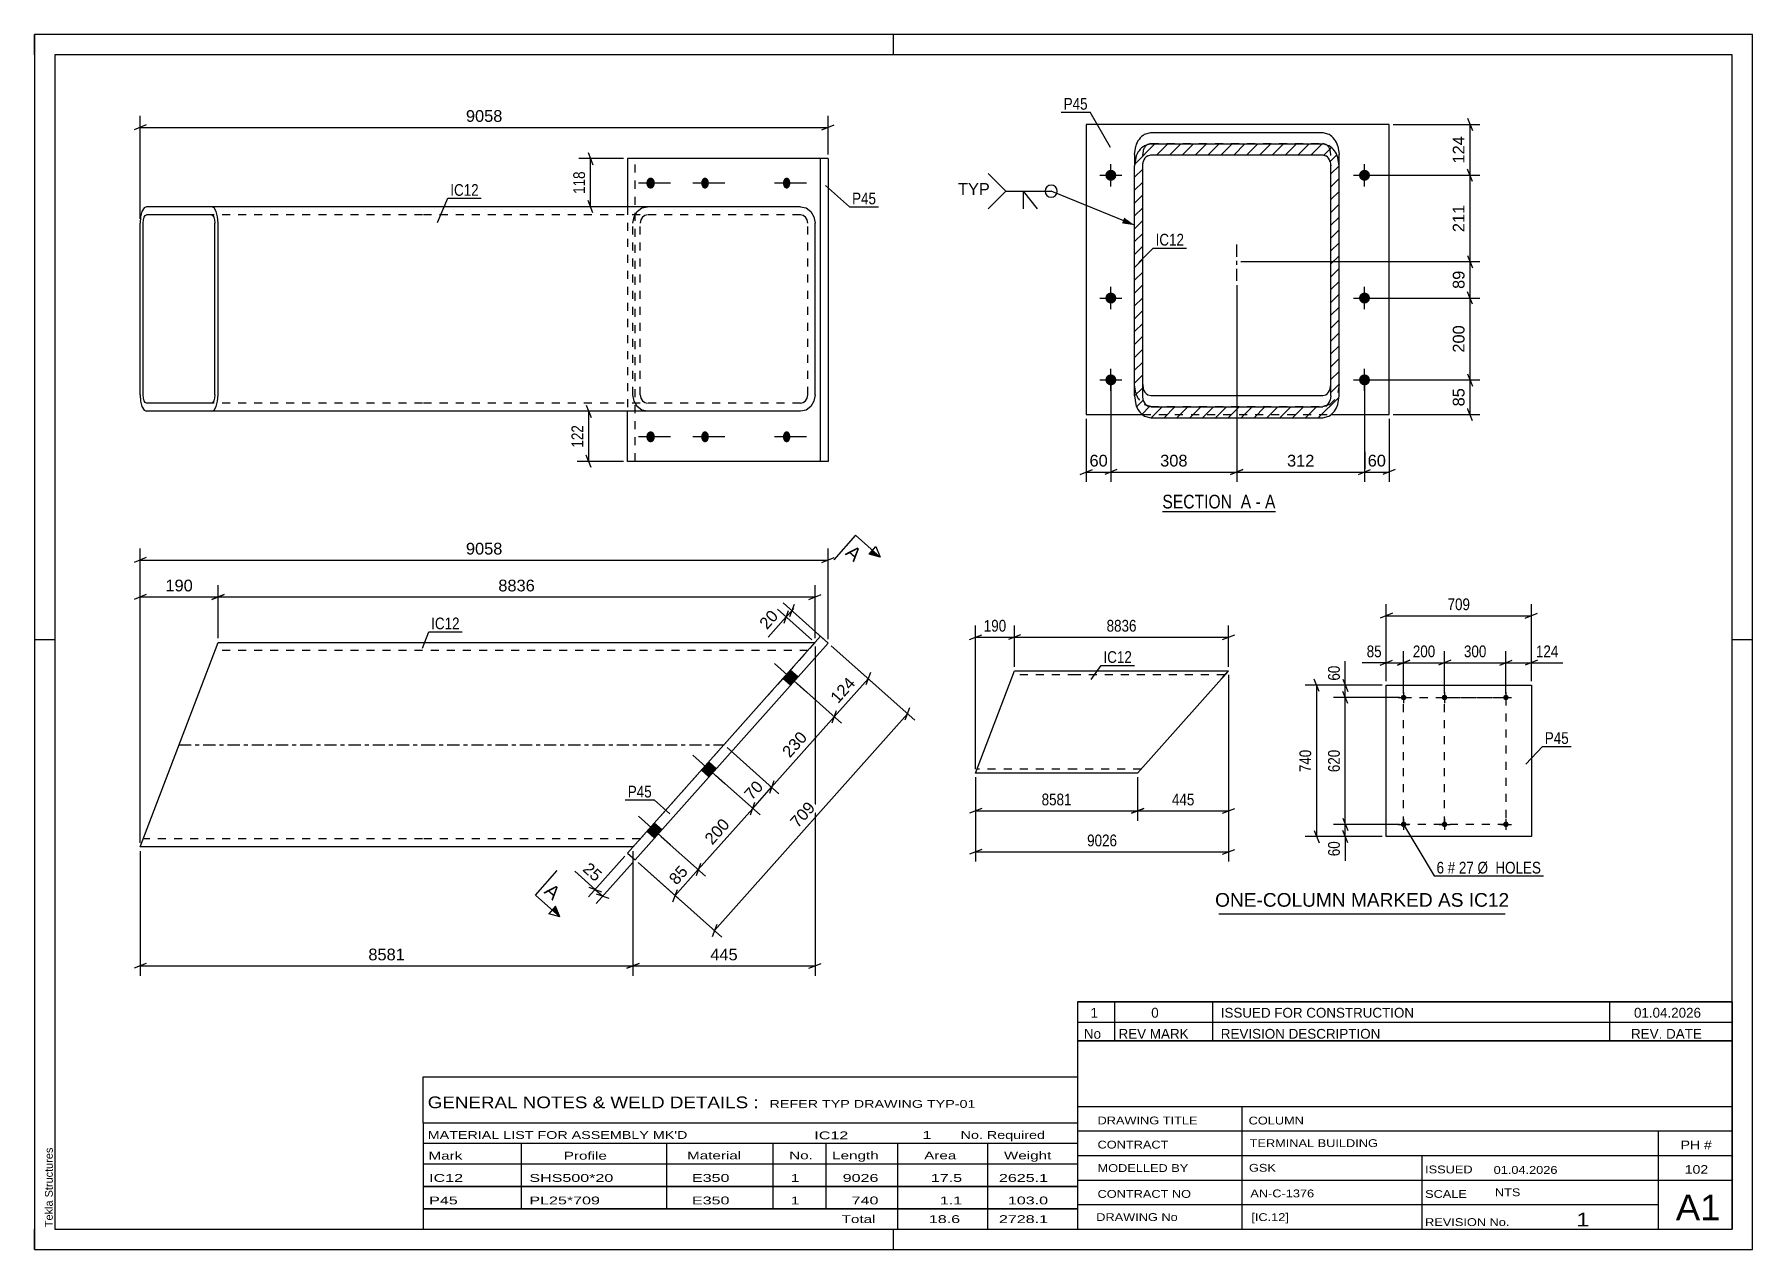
# Model space of a CAD drawing. Header units: millimetres. Extents: x 0 to 420, y 0 to 297.
import ezdxf

# ---------------------------------------------------------------- set-up
doc = ezdxf.new("R2010")
doc.units = ezdxf.units.MM
doc.linetypes.add('DXK_LINE_DOT2', pattern=[3.9198, 1.9599, -1.9599])
doc.linetypes.add('DXK_LINE_DOT3', pattern=[5.9187, 2.979, -0.9799, 0.9799, -0.9799])
doc.styles.add('Arial', font='ARIAL.TTF', dxfattribs={"height": 0.2})
doc.styles.add('Arial Narrow', font='ARIALN.TTF', dxfattribs={"height": 0.2})

# ---------------------------------------------------------------- blocks, each defined once
blk = doc.blocks.new('Unknown-762328305-1128')
at = {"color": 5, "linetype": 'Continuous'}
for p, q in [((420, 297), (0, 297)), ((0, 297), (0, 0)), ((0, 292), (0, 297)), ((210, 292), (210, 297)), ((420, 0), (420, 297)), ((415, 292), (5, 292)), ((5, 292), (5, 5)), ((415, 5), (415, 292)), ((5, 149), (0, 149)), ((420, 149), (415, 149)), ((0, 0), (0, 5)), ((5, 5), (415, 5)), ((210, 0), (210, 5)), ((0, 0), (420, 0))]:
    blk.add_line(p, q, dxfattribs=at)
at = {"color": 174, "linetype": 'Continuous', "style": 'Arial'}
blk.add_text('Tekla Structures', height=1.9102, rotation=90, dxfattribs=at).set_placement((4.5, 5.5))
blk = doc.blocks.new('Unknown-762328305-17 - 3203')
at = {"color": 6, "linetype": 'Continuous'}
blk.add_line((275.72, 180.39), (303.36, 180.39), dxfattribs=at)
at = {"color": 0, "linetype": 'Continuous'}
blk.add_wipeout([(293.82, 181.14), (293.82, 184.64), (275.72, 184.64), (275.72, 181.14)], dxfattribs=at)
at = {"color": 7, "linetype": 'Continuous', "style": 'Arial Narrow'}
blk.add_text('SECTION ', height=3.34, dxfattribs=at).set_placement((275.72, 181.14))
at = {"color": 0, "linetype": 'Continuous'}
blk.add_wipeout([(297.43, 181.14), (297.43, 184.64), (294.87, 184.64), (294.87, 181.14)], dxfattribs=at)
blk.add_wipeout([(299.76, 181.14), (299.76, 184.64), (298.48, 184.64), (298.48, 181.14)], dxfattribs=at)
at = {"color": 7, "linetype": 'Continuous', "style": 'Arial Narrow'}
blk.add_text('A', height=3.34, dxfattribs=at).set_placement((294.87, 181.14))
at = {"color": 0, "linetype": 'Continuous'}
blk.add_wipeout([(303.36, 181.14), (303.36, 184.64), (300.81, 184.64), (300.81, 181.14)], dxfattribs=at)
at = {"color": 7, "linetype": 'Continuous', "style": 'Arial Narrow'}
for s, p in [('-', (298.48, 181.14)), ('A', (300.81, 181.14))]:
    blk.add_text(s, height=3.34, dxfattribs=at).set_placement(p)
blk = doc.blocks.new('Part-762328305-3672 - 3671')
at = {"color": 2, "linetype": 'Continuous'}
for p, q in [((330.44, 100.93), (330.44, 137.93)), ((330.44, 137.93), (365.91, 137.93)), ((365.91, 137.93), (365.91, 100.93)), ((365.91, 100.93), (330.44, 100.93))]:
    blk.add_line(p, q, dxfattribs=at)
blk = doc.blocks.new('Bolt-762328305-3673 - 3671')
at = {"linetype": 'Continuous'}
for points in [[(334.69, 135.61, -1), (334.69, 134.26, -1)], [(344.69, 135.61, -1), (344.69, 134.26, -1)], [(359.69, 135.61, -1), (359.69, 134.26, -1)]]:
    blk.add_hatch(color=1, dxfattribs=at).paths.add_polyline_path(points)
at = {"color": 1, "linetype": 'Continuous'}
for p, q in [((333.34, 134.93), (336.04, 134.93)), ((334.69, 136.28), (334.69, 133.58)), ((343.34, 134.93), (346.04, 134.93)), ((344.69, 136.28), (344.69, 133.58)), ((358.34, 134.93), (361.04, 134.93)), ((359.69, 136.28), (359.69, 133.58))]:
    blk.add_line(p, q, dxfattribs=at)
blk = doc.blocks.new('Bolt-762328305-3674 - 3671')
at = {"linetype": 'Continuous'}
for points in [[(334.69, 104.61, -1), (334.69, 103.26, -1)], [(344.69, 104.61, -1), (344.69, 103.26, -1)], [(359.69, 104.61, -1), (359.69, 103.26, -1)]]:
    blk.add_hatch(color=1, dxfattribs=at).paths.add_polyline_path(points)
at = {"color": 1, "linetype": 'Continuous'}
for p, q in [((334.69, 105.28), (334.69, 102.58)), ((344.69, 105.28), (344.69, 102.58)), ((359.69, 105.28), (359.69, 102.58)), ((333.34, 103.93), (336.04, 103.93)), ((343.34, 103.93), (346.04, 103.93)), ((358.34, 103.93), (361.04, 103.93))]:
    blk.add_line(p, q, dxfattribs=at)
blk = doc.blocks.new('Bolt-762328305-1296 - 1284')
at = {"linetype": 'Continuous'}
for points in [[(184.78, 141.61), (182.98, 139.59), (184.85, 137.93), (186.65, 139.95)], [(164.83, 119.2), (163.04, 117.18), (164.9, 115.52), (166.7, 117.54)], [(151.54, 104.26), (149.74, 102.24), (151.61, 100.58), (153.4, 102.6)]]:
    blk.add_hatch(color=1, dxfattribs=at).paths.add_polyline_path(points)
at = {"color": 1, "linetype": 'Continuous'}
for p, q in [((188.74, 136.28), (180.89, 143.26)), ((184.85, 137.93), (182.98, 139.59)), ((186.65, 139.95), (184.78, 141.61)), ((168.79, 113.87), (160.95, 120.85)), ((166.7, 117.54), (164.83, 119.2)), ((164.9, 115.52), (163.04, 117.18)), ((155.49, 98.93), (147.65, 105.91)), ((151.61, 100.58), (149.74, 102.24)), ((153.4, 102.6), (151.54, 104.26))]:
    blk.add_line(p, q, dxfattribs=at)
blk = doc.blocks.new('Part-762328305-1290 - 1284')
at = {"color": 2, "linetype": 'Continuous'}
for p, q in [((192.15, 149.89), (144.99, 96.9)), ((146.85, 95.24), (194.02, 148.23)), ((194.02, 148.23), (192.15, 149.89)), ((144.99, 96.9), (146.85, 95.24))]:
    blk.add_line(p, q, dxfattribs=at)
blk = doc.blocks.new('Part-762328305-1295 - 1284')
at = {"color": 2, "linetype": 'Continuous'}
for p, q in [((25.86, 98.4), (44.89, 148.4)), ((44.89, 148.4), (94.89, 148.4)), ((94.99, 148.4), (190.82, 148.4)), ((94.89, 98.4), (25.86, 98.4)), ((146.32, 98.4), (94.99, 98.4))]:
    blk.add_line(p, q, dxfattribs=at)
at = {"color": 7, "linetype": 'DXK_LINE_DOT2'}
for p, q in [((190.82, 148.4), (146.32, 98.4)), ((94.89, 146.4), (44.12, 146.4)), ((189.04, 146.4), (94.99, 146.4)), ((94.89, 100.4), (26.62, 100.4)), ((148.1, 100.4), (94.99, 100.4))]:
    blk.add_line(p, q, dxfattribs=at)
at = {"color": 7, "linetype": 'DXK_LINE_DOT3'}
for p, q in [((35.37, 123.4), (94.89, 123.4)), ((94.99, 123.4), (168.57, 123.4))]:
    blk.add_line(p, q, dxfattribs=at)
blk = doc.blocks.new('Bolt-762328305-1297 - 1284')
at = {"linetype": 'Continuous'}
for points in [[(184.78, 141.61), (182.98, 139.59), (184.85, 137.93), (186.65, 139.95)], [(164.83, 119.2), (163.04, 117.18), (164.9, 115.52), (166.7, 117.54)], [(151.54, 104.26), (149.74, 102.24), (151.61, 100.58), (153.4, 102.6)]]:
    blk.add_hatch(color=1, dxfattribs=at).paths.add_polyline_path(points)
at = {"color": 1, "linetype": 'Continuous'}
for p, q in [((188.74, 136.28), (180.89, 143.26)), ((184.85, 137.93), (182.98, 139.59)), ((186.65, 139.95), (184.78, 141.61)), ((168.79, 113.87), (160.95, 120.85)), ((166.7, 117.54), (164.83, 119.2)), ((164.9, 115.52), (163.04, 117.18)), ((155.49, 98.93), (147.65, 105.91)), ((151.61, 100.58), (149.74, 102.24)), ((153.4, 102.6), (151.54, 104.26))]:
    blk.add_line(p, q, dxfattribs=at)
blk = doc.blocks.new('Bolt-762328305-1253 - 1219')
at = {"linetype": 'Continuous'}
for points in [[(151.67, 260.65), (151.65, 260.37), (151.58, 260.1), (151.47, 259.86), (151.33, 259.65), (151.16, 259.48), (150.96, 259.37), (150.75, 259.31), (150.53, 259.31), (150.32, 259.37), (150.12, 259.48), (149.94, 259.65), (149.8, 259.86), (149.69, 260.1), (149.62, 260.37), (149.6, 260.65), (149.62, 260.93), (149.69, 261.2), (149.8, 261.44), (149.94, 261.65), (150.12, 261.82), (150.32, 261.93), (150.53, 261.99), (150.75, 261.99), (150.96, 261.93), (151.16, 261.82), (151.33, 261.65), (151.47, 261.44), (151.58, 261.2), (151.65, 260.93)], [(164.87, 260.65), (164.85, 260.37), (164.79, 260.1), (164.69, 259.86), (164.56, 259.65), (164.4, 259.48), (164.22, 259.37), (164.03, 259.31), (163.84, 259.31), (163.65, 259.37), (163.47, 259.48), (163.31, 259.65), (163.18, 259.86), (163.08, 260.1), (163.02, 260.37), (163, 260.65), (163.02, 260.93), (163.08, 261.2), (163.18, 261.44), (163.31, 261.65), (163.47, 261.82), (163.65, 261.93), (163.84, 261.99), (164.03, 261.99), (164.22, 261.93), (164.4, 261.82), (164.56, 261.65), (164.69, 261.44), (164.79, 261.2), (164.85, 260.93)], [(184.78, 260.65), (184.76, 260.37), (184.7, 260.1), (184.61, 259.86), (184.48, 259.65), (184.33, 259.48), (184.16, 259.37), (183.97, 259.31), (183.79, 259.31), (183.6, 259.37), (183.43, 259.48), (183.28, 259.65), (183.15, 259.86), (183.06, 260.1), (183, 260.37), (182.98, 260.65), (183, 260.93), (183.06, 261.2), (183.15, 261.44), (183.28, 261.65), (183.43, 261.82), (183.6, 261.93), (183.79, 261.99), (183.97, 261.99), (184.16, 261.93), (184.33, 261.82), (184.48, 261.65), (184.61, 261.44), (184.7, 261.2), (184.76, 260.93)]]:
    blk.add_hatch(color=1, dxfattribs=at).paths.add_polyline_path(points)
at = {"color": 1, "linetype": 'Continuous'}
for p, q in [((155.49, 260.65), (147.65, 260.65)), ((168.79, 260.65), (160.95, 260.65)), ((188.74, 260.65), (180.89, 260.65))]:
    blk.add_line(p, q, dxfattribs=at)
blk = doc.blocks.new('Part-762328305-1237 - 1219')
at = {"color": 2, "linetype": 'Continuous'}
for p, q in [((144.99, 266.65), (144.99, 254.88)), ((192.15, 266.65), (144.99, 266.65)), ((194.02, 266.65), (192.15, 266.65)), ((192.15, 192.65), (192.15, 266.65)), ((194.02, 266.65), (194.02, 192.65)), ((144.99, 192.65), (144.99, 204.88)), ((194.02, 192.65), (144.99, 192.65))]:
    blk.add_line(p, q, dxfattribs=at)
at = {"color": 7, "linetype": 'DXK_LINE_DOT2'}
for p, q in [((146.85, 192.65), (146.85, 266.65)), ((144.99, 254.88), (144.99, 204.88))]:
    blk.add_line(p, q, dxfattribs=at)
blk = doc.blocks.new('Part-762328305-1252 - 1219')
at = {"color": 2, "linetype": 'Continuous'}
for p, q in [((25.97, 252.41), (25.86, 250.88)), ((26.3, 253.7), (25.97, 252.41)), ((26.8, 254.57), (26.3, 253.7)), ((26.68, 251.64), (26.84, 252.29)), ((27.38, 254.88), (26.8, 254.57)), ((26.84, 252.29), (27.09, 252.72)), ((27.09, 252.72), (27.38, 252.88)), ((94.89, 254.88), (27.38, 254.88)), ((43.36, 252.88), (27.38, 252.88)), ((43.95, 254.57), (43.36, 254.88)), ((43.36, 252.88), (43.66, 252.72)), ((43.66, 252.72), (43.9, 252.29)), ((43.9, 252.29), (44.07, 251.64)), ((44.44, 253.7), (43.95, 254.57)), ((44.77, 252.41), (44.44, 253.7)), ((44.89, 250.88), (44.77, 252.41)), ((187.26, 254.88), (94.99, 254.88)), ((187.26, 254.88), (188.62, 254.57)), ((188.62, 254.57), (189.78, 253.7)), ((189.78, 253.7), (190.55, 252.41)), ((190.55, 252.41), (190.82, 250.88)), ((25.86, 208.88), (25.86, 250.88)), ((26.62, 250.88), (26.68, 251.64)), ((26.62, 208.88), (26.62, 250.88)), ((44.07, 251.64), (44.12, 250.88)), ((44.12, 208.88), (44.12, 250.88)), ((44.89, 208.88), (44.89, 250.88)), ((190.82, 208.88), (190.82, 250.88)), ((25.86, 208.88), (25.97, 207.35)), ((25.97, 207.35), (26.3, 206.05)), ((26.3, 206.05), (26.8, 205.18)), ((26.68, 208.11), (26.62, 208.88)), ((26.84, 207.46), (26.68, 208.11)), ((27.09, 207.03), (26.84, 207.46)), ((27.38, 206.88), (27.09, 207.03)), ((43.36, 206.88), (27.38, 206.88)), ((43.66, 207.03), (43.36, 206.88)), ((43.9, 207.46), (43.66, 207.03)), ((44.07, 208.11), (43.9, 207.46)), ((43.95, 205.18), (44.44, 206.05)), ((44.12, 208.88), (44.07, 208.11)), ((44.44, 206.05), (44.77, 207.35)), ((44.77, 207.35), (44.89, 208.88)), ((189.78, 206.05), (188.62, 205.18)), ((190.55, 207.35), (189.78, 206.05)), ((190.82, 208.88), (190.55, 207.35)), ((26.8, 205.18), (27.38, 204.88)), ((94.89, 204.88), (27.38, 204.88)), ((43.36, 204.88), (43.95, 205.18)), ((187.26, 204.88), (94.99, 204.88)), ((188.62, 205.18), (187.26, 204.88))]:
    blk.add_line(p, q, dxfattribs=at)
at = {"color": 7, "linetype": 'DXK_LINE_DOT2'}
for p, q in [((94.89, 252.88), (43.36, 252.88)), ((187.26, 252.88), (94.99, 252.88)), ((146.32, 250.88), (146.59, 252.41)), ((146.59, 252.41), (147.36, 253.7)), ((147.36, 253.7), (148.51, 254.57)), ((148.62, 252.29), (148.23, 251.64)), ((148.51, 254.57), (149.88, 254.88)), ((149.19, 252.72), (148.62, 252.29)), ((149.88, 252.88), (149.19, 252.72)), ((187.94, 252.72), (187.26, 252.88)), ((188.52, 252.29), (187.94, 252.72)), ((188.9, 251.64), (188.52, 252.29)), ((146.32, 208.88), (146.32, 250.88)), ((148.23, 251.64), (148.1, 250.88)), ((148.1, 208.88), (148.1, 250.88)), ((189.04, 250.88), (188.9, 251.64)), ((189.04, 208.88), (189.04, 250.88)), ((94.89, 206.88), (43.36, 206.88)), ((187.26, 206.88), (94.99, 206.88)), ((146.59, 207.35), (146.32, 208.88)), ((147.36, 206.05), (146.59, 207.35)), ((148.51, 205.18), (147.36, 206.05)), ((148.1, 208.88), (148.23, 208.11)), ((148.23, 208.11), (148.62, 207.46)), ((148.62, 207.46), (149.19, 207.03)), ((149.19, 207.03), (149.88, 206.88)), ((187.26, 206.88), (187.94, 207.03)), ((187.94, 207.03), (188.52, 207.46)), ((188.52, 207.46), (188.9, 208.11)), ((188.9, 208.11), (189.04, 208.88)), ((149.88, 204.88), (148.51, 205.18))]:
    blk.add_line(p, q, dxfattribs=at)
blk = doc.blocks.new('Bolt-762328305-1254 - 1219')
at = {"linetype": 'Continuous'}
for points in [[(151.67, 198.65), (151.65, 198.37), (151.58, 198.1), (151.47, 197.86), (151.33, 197.65), (151.16, 197.48), (150.96, 197.37), (150.75, 197.31), (150.53, 197.31), (150.32, 197.37), (150.12, 197.48), (149.94, 197.65), (149.8, 197.86), (149.69, 198.1), (149.62, 198.37), (149.6, 198.65), (149.62, 198.93), (149.69, 199.2), (149.8, 199.44), (149.94, 199.65), (150.12, 199.82), (150.32, 199.93), (150.53, 199.99), (150.75, 199.99), (150.96, 199.93), (151.16, 199.82), (151.33, 199.65), (151.47, 199.44), (151.58, 199.2), (151.65, 198.93)], [(164.87, 198.65), (164.85, 198.37), (164.79, 198.1), (164.69, 197.86), (164.56, 197.65), (164.4, 197.48), (164.22, 197.37), (164.03, 197.31), (163.84, 197.31), (163.65, 197.37), (163.47, 197.48), (163.31, 197.65), (163.18, 197.86), (163.08, 198.1), (163.02, 198.37), (163, 198.65), (163.02, 198.93), (163.08, 199.2), (163.18, 199.44), (163.31, 199.65), (163.47, 199.82), (163.65, 199.93), (163.84, 199.99), (164.03, 199.99), (164.22, 199.93), (164.4, 199.82), (164.56, 199.65), (164.69, 199.44), (164.79, 199.2), (164.85, 198.93)], [(184.78, 198.65), (184.76, 198.37), (184.7, 198.1), (184.61, 197.86), (184.48, 197.65), (184.33, 197.48), (184.16, 197.37), (183.97, 197.31), (183.79, 197.31), (183.6, 197.37), (183.43, 197.48), (183.28, 197.65), (183.15, 197.86), (183.06, 198.1), (183, 198.37), (182.98, 198.65), (183, 198.93), (183.06, 199.2), (183.15, 199.44), (183.28, 199.65), (183.43, 199.82), (183.6, 199.93), (183.79, 199.99), (183.97, 199.99), (184.16, 199.93), (184.33, 199.82), (184.48, 199.65), (184.61, 199.44), (184.7, 199.2), (184.76, 198.93)]]:
    blk.add_hatch(color=1, dxfattribs=at).paths.add_polyline_path(points)
at = {"color": 1, "linetype": 'Continuous'}
for p, q in [((155.49, 198.65), (147.65, 198.65)), ((168.79, 198.65), (160.95, 198.65)), ((188.74, 198.65), (180.89, 198.65))]:
    blk.add_line(p, q, dxfattribs=at)
blk = doc.blocks.new('Part-762328305-1737 - 1731')
at = {"color": 2, "linetype": 'Continuous'}
for p, q in [((230.06, 116.46), (239.57, 141.46)), ((239.57, 141.46), (254.57, 141.46)), ((254.67, 141.46), (291.92, 141.46)), ((290.14, 139.46), (269.67, 116.46)), ((290.14, 139.46), (291.92, 141.46)), ((254.57, 116.46), (230.06, 116.46)), ((269.67, 116.46), (254.67, 116.46))]:
    blk.add_line(p, q, dxfattribs=at)
at = {"color": 7, "linetype": 'DXK_LINE_DOT2'}
for p, q in [((254.57, 140.46), (239.19, 140.46)), ((291.03, 140.46), (254.67, 140.46)), ((291.79, 141.31), (290.14, 139.46)), ((254.57, 117.46), (230.44, 117.46)), ((270.56, 117.46), (254.67, 117.46))]:
    blk.add_line(p, q, dxfattribs=at)
blk = doc.blocks.new('Part-762328305-3205 - 3203')
at = {"linetype": 'Continuous'}
h = blk.add_hatch(dxfattribs=at)
h.set_pattern_fill('', scale=0.7, style=0, pattern_type=0)
h.set_pattern_definition([(45, (268.9088, 208.6294), (-1.571545, 1.571545), [])])
h.paths.add_polyline_path([(268.91, 264.86), (268.91, 208.63), (269.21, 206.58), (270.08, 204.84), (271.38, 203.68), (272.91, 203.27), (314.91, 203.27), (316.44, 203.68), (317.74, 204.84), (318.6, 206.58), (318.91, 208.63), (318.91, 264.86), (318.6, 266.91), (317.74, 268.64), (316.44, 269.8), (314.91, 270.21), (272.91, 270.21), (271.38, 269.8), (270.08, 268.64), (269.21, 266.91)])
h.paths.add_polyline_path([(271.49, 266.75), (272.14, 267.33), (272.91, 267.53), (314.91, 267.53), (315.67, 267.33), (316.32, 266.75), (316.76, 265.88), (316.91, 264.86), (316.91, 208.63), (316.76, 207.6), (316.32, 206.74), (315.67, 206.16), (314.91, 205.95), (272.91, 205.95), (272.14, 206.16), (271.49, 206.74), (271.06, 207.6), (270.91, 208.63), (270.91, 264.86), (271.06, 265.88)])
at = {"color": 2, "linetype": 'Continuous'}
for p, q in [((268.91, 267.64), (269.21, 269.69)), ((271.38, 272.59), (272.91, 273)), ((272.91, 270.21), (271.38, 269.8)), ((272.91, 273), (314.91, 273)), ((272.91, 270.21), (314.91, 270.21)), ((314.91, 273), (316.44, 272.59)), ((316.44, 269.8), (314.91, 270.21)), ((318.6, 269.69), (318.91, 267.64)), ((268.91, 267.64), (268.91, 264.86)), ((269.21, 266.91), (268.91, 264.86)), ((268.91, 208.63), (268.91, 264.86)), ((270.91, 264.86), (271.06, 265.88)), ((270.91, 208.63), (270.91, 264.86)), ((272.14, 267.33), (272.91, 267.53)), ((272.91, 267.53), (314.91, 267.53)), ((314.91, 267.53), (315.67, 267.33)), ((316.76, 265.88), (316.91, 264.86)), ((316.91, 208.63), (316.91, 264.86)), ((318.91, 264.86), (318.6, 266.91)), ((318.91, 264.86), (318.91, 267.64)), ((318.91, 208.63), (318.91, 264.86)), ((270.91, 211.41), (271.06, 210.39)), ((316.76, 210.39), (316.91, 211.41)), ((268.91, 208.63), (269.21, 206.58)), ((271.06, 207.6), (270.91, 208.63)), ((272.14, 208.94), (272.91, 208.74)), ((272.91, 205.95), (272.14, 206.16)), ((272.91, 208.74), (314.91, 208.74)), ((272.91, 205.95), (314.91, 205.95)), ((314.91, 208.74), (315.67, 208.94)), ((315.67, 206.16), (314.91, 205.95)), ((316.91, 208.63), (316.76, 207.6)), ((318.6, 206.58), (318.91, 208.63)), ((271.38, 203.68), (272.91, 203.27)), ((272.91, 203.27), (314.91, 203.27)), ((314.91, 203.27), (316.44, 203.68))]:
    blk.add_line(p, q, dxfattribs=at)
at = {"color": 7, "linetype": 'DXK_LINE_DOT2'}
for p, q in [((272.91, 270.32), (272.14, 270.11)), ((272.91, 270.32), (314.91, 270.32)), ((315.67, 270.11), (314.91, 270.32)), ((268.91, 208.63), (268.91, 264.86)), ((271.06, 268.67), (270.91, 267.64)), ((270.91, 208.63), (270.91, 267.64)), ((316.91, 267.64), (316.76, 268.67)), ((316.91, 208.63), (316.91, 267.64)), ((318.91, 208.63), (318.91, 264.86)), ((269.21, 209.36), (268.91, 211.41)), ((318.91, 211.41), (318.6, 209.36)), ((272.91, 206.06), (271.38, 206.47)), ((272.91, 206.06), (314.91, 206.06)), ((316.44, 206.47), (314.91, 206.06))]:
    blk.add_line(p, q, dxfattribs=at)
at = {"color": 7, "linetype": 'DXK_LINE_DOT3'}
blk.add_line((293.91, 236.74), (293.91, 246.18), dxfattribs=at)
at = {"color": 2, "linetype": 'Continuous'}
for centre, radius, start, end in [((273.94, 268.41), 4.9, 121.5791, 164.9041), ((273.94, 265.63), 4.9, 121.5791, 164.9041), ((313.87, 268.41), 4.9, 15.0959, 58.4209), ((313.87, 265.63), 4.9, 15.0959, 58.4209), ((273.43, 265.24), 2.45, 121.5791, 164.9041), ((314.39, 265.24), 2.45, 15.0959, 58.4209), ((273.43, 211.03), 2.45, 195.0959, 238.4209), ((314.39, 211.03), 2.45, 301.5791, 344.9041), ((273.94, 207.86), 4.9, 195.0959, 238.4209), ((273.43, 208.24), 2.45, 195.0959, 238.4209), ((314.39, 208.24), 2.45, 301.5791, 344.9041), ((313.87, 207.86), 4.9, 301.5791, 344.9041)]:
    blk.add_arc(centre, radius, start, end, dxfattribs=at)
at = {"color": 7, "linetype": 'DXK_LINE_DOT2'}
for centre, radius, start, end in [((273.43, 268.03), 2.45, 121.5791, 164.9041), ((314.39, 268.03), 2.45, 15.0959, 58.4209), ((273.94, 210.64), 4.9, 195.0959, 238.4209), ((313.87, 210.64), 4.9, 301.5791, 344.9041)]:
    blk.add_arc(centre, radius, start, end, dxfattribs=at)
blk = doc.blocks.new('Part-762328305-3204 - 3203')
at = {"color": 2, "linetype": 'Continuous'}
for p, q in [((331.13, 275), (257.13, 275)), ((257.13, 275), (257.13, 204.06)), ((331.13, 204.06), (331.13, 275)), ((257.13, 204.06), (270.96, 204.06)), ((316.86, 204.06), (331.13, 204.06))]:
    blk.add_line(p, q, dxfattribs=at)
at = {"color": 7, "linetype": 'DXK_LINE_DOT2'}
blk.add_line((270.96, 204.06), (316.86, 204.06), dxfattribs=at)
blk = doc.blocks.new('Bolt-762328305-3206 - 3203')
at = {"linetype": 'Continuous'}
for points in [[(261.78, 262.56, -1), (264.48, 262.56, -1)], [(261.78, 232.56, -1), (264.48, 232.56, -1)], [(261.78, 212.56, -1), (264.48, 212.56, -1)]]:
    blk.add_hatch(color=1, dxfattribs=at).paths.add_polyline_path(points)
at = {"color": 1, "linetype": 'Continuous'}
for p, q in [((263.13, 259.86), (263.13, 265.26)), ((260.43, 262.56), (265.83, 262.56)), ((263.13, 229.86), (263.13, 235.26)), ((260.43, 232.56), (265.83, 232.56)), ((263.13, 209.86), (263.13, 215.26)), ((260.43, 212.56), (265.83, 212.56))]:
    blk.add_line(p, q, dxfattribs=at)
blk = doc.blocks.new('Bolt-762328305-3207 - 3203')
at = {"linetype": 'Continuous'}
for points in [[(323.78, 262.56, -1), (326.48, 262.56, -1)], [(323.78, 232.56, -1), (326.48, 232.56, -1)], [(323.78, 212.56, -1), (326.48, 212.56, -1)]]:
    blk.add_hatch(color=1, dxfattribs=at).paths.add_polyline_path(points)
at = {"color": 1, "linetype": 'Continuous'}
for p, q in [((325.13, 259.86), (325.13, 265.26)), ((322.43, 262.56), (327.83, 262.56)), ((325.13, 229.86), (325.13, 235.26)), ((322.43, 232.56), (327.83, 232.56)), ((325.13, 209.86), (325.13, 215.26)), ((322.43, 212.56), (327.83, 212.56))]:
    blk.add_line(p, q, dxfattribs=at)
blk = doc.blocks.new('Rectangle-762328305-3939 - 3671')
at = {"color": 1, "linetype": 'DXK_LINE_DOT2'}
blk.add_lwpolyline([(334.69, 134.93), (359.69, 134.93), (359.69, 103.93), (334.69, 103.93), (334.69, 134.93)], close=True, dxfattribs=at)
blk = doc.blocks.new('Rectangle-762328305-3958 - 3671')
at = {"color": 1, "linetype": 'DXK_LINE_DOT2'}
blk.add_lwpolyline([(344.69, 134.93), (359.69, 134.93), (359.69, 103.93), (344.69, 103.93), (344.69, 134.93)], close=True, dxfattribs=at)
blk = doc.blocks.new('StraightDimension-762328305-3678 - 3671')
at = {"color": 7, "linetype": 'Continuous'}
for p, q in [((319.84, 139.43), (321.04, 136.43)), ((329.44, 137.93), (317.59, 137.93)), ((333.69, 134.93), (317.59, 134.93)), ((321.04, 133.43), (319.84, 136.43)), ((320.44, 134.93), (320.44, 137.93))]:
    blk.add_line(p, q, dxfattribs=at)
at = {"color": 0}
blk.add_wipeout([(319.69, 143.31), (315.49, 143.31), (315.49, 138.46), (319.69, 138.46)], dxfattribs=at)
at = {"color": 7, "linetype": 'Continuous'}
blk.add_line((320.44, 137.93), (320.44, 143.84), dxfattribs=at)
blk.add_line((320.44, 137.93), (320.44, 143.84), dxfattribs=at)
at = {"color": 3, "style": 'Arial Narrow'}
blk.add_text('60', height=2.863, rotation=90.0002, dxfattribs=at).set_placement((319.09, 139.06))
blk = doc.blocks.new('StraightDimension-762328305-3679 - 3671')
at = {"color": 7, "linetype": 'Continuous'}
for p, q in [((333.69, 134.93), (317.59, 134.93)), ((321.04, 133.43), (319.84, 136.43)), ((320.44, 103.93), (320.44, 134.93)), ((319.84, 105.43), (321.04, 102.43)), ((333.69, 103.93), (317.59, 103.93))]:
    blk.add_line(p, q, dxfattribs=at)
at = {"color": 0}
blk.add_wipeout([(319.69, 122.77), (315.49, 122.77), (315.49, 116.09), (319.69, 116.09)], dxfattribs=at)
at = {"color": 3, "style": 'Arial Narrow'}
blk.add_text('620', height=2.863, rotation=90.0002, dxfattribs=at).set_placement((319.09, 116.69))
blk = doc.blocks.new('StraightDimension-762328305-3680 - 3671')
at = {"color": 7, "linetype": 'Continuous'}
for p, q in [((319.84, 105.43), (321.04, 102.43)), ((333.69, 103.93), (317.59, 103.93)), ((329.44, 100.93), (317.59, 100.93)), ((321.04, 99.43), (319.84, 102.43)), ((320.44, 100.93), (320.44, 103.93))]:
    blk.add_line(p, q, dxfattribs=at)
at = {"color": 0}
blk.add_wipeout([(319.69, 100.41), (315.49, 100.41), (315.49, 95.55), (319.69, 95.55)], dxfattribs=at)
at = {"color": 7, "linetype": 'Continuous'}
blk.add_line((320.44, 100.93), (320.44, 95.02), dxfattribs=at)
blk.add_line((320.44, 100.93), (320.44, 95.02), dxfattribs=at)
at = {"color": 3, "style": 'Arial Narrow'}
blk.add_text('60', height=2.863, rotation=90.0002, dxfattribs=at).set_placement((319.09, 96.15))
blk = doc.blocks.new('StraightDimension-762328305-3690 - 3671')
at = {"color": 7, "linetype": 'Continuous'}
for p, q in [((314.04, 136.43), (312.84, 139.43)), ((329.44, 137.93), (310.59, 137.93)), ((313.44, 100.93), (313.44, 137.93)), ((329.44, 100.93), (310.59, 100.93)), ((312.84, 102.43), (314.04, 99.43))]:
    blk.add_line(p, q, dxfattribs=at)
at = {"color": 0}
blk.add_wipeout([(312.69, 122.77), (308.49, 122.77), (308.49, 116.09), (312.69, 116.09)], dxfattribs=at)
at = {"color": 3, "style": 'Arial Narrow'}
blk.add_text('740', height=2.863, rotation=90.0002, dxfattribs=at).set_placement((312.09, 116.69))
blk = doc.blocks.new('StraightDimension-762328305-3716 - 3671')
at = {"color": 7, "linetype": 'Continuous'}
for p, q in [((331.94, 155.53), (328.94, 154.33)), ((330.44, 138.93), (330.44, 157.78)), ((364.41, 154.33), (367.41, 155.53)), ((365.91, 138.93), (365.91, 157.78)), ((330.44, 154.93), (365.91, 154.93))]:
    blk.add_line(p, q, dxfattribs=at)
at = {"color": 0}
blk.add_wipeout([(351.51, 155.68), (351.51, 159.88), (344.83, 159.88), (344.83, 155.68)], dxfattribs=at)
at = {"color": 3, "style": 'Arial Narrow'}
blk.add_text('709', height=2.863, dxfattribs=at).set_placement((345.43, 156.28))
blk = doc.blocks.new('StraightDimension-762328305-3909 - 3671')
at = {"color": 7, "linetype": 'Continuous'}
for p, q in [((358.19, 142.83), (361.19, 144.03)), ((359.69, 135.93), (359.69, 146.28)), ((359.69, 143.43), (365.91, 143.43)), ((367.41, 144.03), (364.41, 142.83)), ((365.91, 138.93), (365.91, 146.28))]:
    blk.add_line(p, q, dxfattribs=at)
at = {"color": 0}
blk.add_wipeout([(373.11, 144.18), (373.11, 148.38), (366.43, 148.38), (366.43, 144.18)], dxfattribs=at)
at = {"color": 7, "linetype": 'Continuous'}
blk.add_line((365.91, 143.43), (373.64, 143.43), dxfattribs=at)
blk.add_line((365.91, 143.43), (373.64, 143.43), dxfattribs=at)
at = {"color": 3, "style": 'Arial Narrow'}
blk.add_text('124', height=2.863, dxfattribs=at).set_placement((367.03, 144.78))
blk = doc.blocks.new('StraightDimension-762328305-3910 - 3671')
at = {"color": 7, "linetype": 'Continuous'}
for p, q in [((346.19, 144.03), (343.19, 142.83)), ((344.69, 135.93), (344.69, 146.28)), ((344.69, 143.43), (359.69, 143.43)), ((358.19, 142.83), (361.19, 144.03)), ((359.69, 135.93), (359.69, 146.28))]:
    blk.add_line(p, q, dxfattribs=at)
at = {"color": 0}
blk.add_wipeout([(355.53, 144.18), (355.53, 148.38), (348.84, 148.38), (348.84, 144.18)], dxfattribs=at)
at = {"color": 3, "style": 'Arial Narrow'}
blk.add_text('300', height=2.863, dxfattribs=at).set_placement((349.44, 144.78))
blk = doc.blocks.new('StraightDimension-762328305-3911 - 3671')
at = {"color": 7, "linetype": 'Continuous'}
for p, q in [((333.19, 142.83), (336.19, 144.03)), ((334.69, 135.93), (334.69, 146.28)), ((334.69, 143.43), (344.69, 143.43)), ((346.19, 144.03), (343.19, 142.83)), ((344.69, 135.93), (344.69, 146.28))]:
    blk.add_line(p, q, dxfattribs=at)
at = {"color": 0}
blk.add_wipeout([(343.03, 144.18), (343.03, 148.38), (336.34, 148.38), (336.34, 144.18)], dxfattribs=at)
at = {"color": 3, "style": 'Arial Narrow'}
blk.add_text('200', height=2.863, dxfattribs=at).set_placement((336.94, 144.78))
blk = doc.blocks.new('StraightDimension-762328305-3912 - 3671')
at = {"color": 7, "linetype": 'Continuous'}
for p, q in [((328.94, 142.83), (331.94, 144.03)), ((330.44, 138.93), (330.44, 146.28)), ((330.44, 143.43), (334.69, 143.43)), ((336.19, 144.03), (333.19, 142.83)), ((334.69, 135.93), (334.69, 146.28))]:
    blk.add_line(p, q, dxfattribs=at)
at = {"color": 0}
blk.add_wipeout([(329.91, 144.18), (329.91, 148.38), (325.06, 148.38), (325.06, 144.18)], dxfattribs=at)
at = {"color": 7, "linetype": 'Continuous'}
blk.add_line((330.44, 143.43), (324.53, 143.43), dxfattribs=at)
blk.add_line((330.44, 143.43), (324.53, 143.43), dxfattribs=at)
at = {"color": 3, "style": 'Arial Narrow'}
blk.add_text('85', height=2.863, dxfattribs=at).set_placement((325.66, 144.78))
blk = doc.blocks.new('StraightDimension-762328305-4114 - 1284')
at = {"color": 7, "linetype": 'Continuous'}
for p, q in [((169.32, 122.73), (182.01, 111.43)), ((166.55, 115.86), (177.38, 106.23)), ((180.77, 114.55), (179.67, 111.51)), ((175.04, 106.3), (176.13, 109.34)), ((175.59, 107.82), (180.22, 113.03))]:
    blk.add_line(p, q, dxfattribs=at)
at = {"color": 0}
blk.add_wipeout([(179.22, 113.03), (176.08, 115.82), (172.33, 111.61), (175.46, 108.81)], dxfattribs=at)
at = {"color": 3, "style": 'Arial'}
blk.add_text('70', height=2.865, rotation=48.329, dxfattribs=at).set_placement((175.41, 109.66))
blk = doc.blocks.new('StraightDimension-762328305-1306 - 1284')
at = {"color": 7, "linetype": 'Continuous'}
for p, q in [((190.82, 147.4), (190.82, 66.95)), ((146.32, 97.4), (146.32, 66.95)), ((147.82, 69.95), (144.82, 68.75)), ((146.32, 69.35), (190.82, 69.35)), ((189.32, 68.75), (192.32, 69.95))]:
    blk.add_line(p, q, dxfattribs=at)
at = {"color": 0}
blk.add_wipeout([(172.5, 70.1), (172.5, 74.3), (164.63, 74.3), (164.63, 70.1)], dxfattribs=at)
at = {"color": 3, "style": 'Arial'}
blk.add_text('445', height=2.865, dxfattribs=at).set_placement((165.23, 70.7))
blk = doc.blocks.new('StraightDimension-762328305-1312 - 1284')
at = {"color": 7, "linetype": 'Continuous'}
for p, q in [((25.86, 97.4), (25.86, 66.95)), ((146.32, 97.4), (146.32, 66.95)), ((27.36, 69.95), (24.36, 68.75)), ((25.86, 69.35), (146.32, 69.35)), ((144.82, 68.75), (147.82, 69.95))]:
    blk.add_line(p, q, dxfattribs=at)
at = {"color": 0}
blk.add_wipeout([(91.13, 70.1), (91.13, 74.3), (81.04, 74.3), (81.04, 70.1)], dxfattribs=at)
at = {"color": 3, "style": 'Arial'}
blk.add_text('8581', height=2.865, dxfattribs=at).set_placement((81.64, 70.7))
blk = doc.blocks.new('StraightDimension-762328305-1321 - 1284')
at = {"color": 7, "linetype": 'Continuous'}
for p, q in [((27.36, 169.13), (24.36, 167.93)), ((25.86, 99.4), (25.86, 171.38)), ((25.86, 168.53), (194.02, 168.53)), ((192.52, 167.93), (195.52, 169.13)), ((194.02, 149.23), (194.02, 171.38))]:
    blk.add_line(p, q, dxfattribs=at)
at = {"color": 0}
blk.add_wipeout([(114.98, 169.28), (114.98, 173.48), (104.89, 173.48), (104.89, 169.28)], dxfattribs=at)
at = {"color": 3, "style": 'Arial'}
blk.add_text('9058', height=2.865, dxfattribs=at).set_placement((105.49, 169.88))
blk = doc.blocks.new('StraightDimension-762328305-1332 - 1284')
at = {"color": 7, "linetype": 'Continuous'}
for p, q in [((46.39, 160.12), (43.39, 158.92)), ((44.89, 149.4), (44.89, 162.37)), ((189.32, 158.92), (192.32, 160.12)), ((190.82, 149.4), (190.82, 162.37)), ((44.89, 159.52), (190.82, 159.52))]:
    blk.add_line(p, q, dxfattribs=at)
at = {"color": 0}
blk.add_wipeout([(122.9, 160.27), (122.9, 164.47), (112.81, 164.47), (112.81, 160.27)], dxfattribs=at)
at = {"color": 3, "style": 'Arial'}
blk.add_text('8836', height=2.865, dxfattribs=at).set_placement((113.41, 160.87))
blk = doc.blocks.new('StraightDimension-762328305-1343 - 1284')
at = {"color": 7, "linetype": 'Continuous'}
for p, q in [((27.36, 160.12), (24.36, 158.92)), ((25.86, 99.4), (25.86, 162.37)), ((43.39, 158.92), (46.39, 160.12)), ((44.89, 149.4), (44.89, 162.37)), ((25.86, 159.52), (44.89, 159.52))]:
    blk.add_line(p, q, dxfattribs=at)
at = {"color": 0}
blk.add_wipeout([(39.31, 160.27), (39.31, 164.47), (31.44, 164.47), (31.44, 160.27)], dxfattribs=at)
at = {"color": 3, "style": 'Arial'}
blk.add_text('190', height=2.865, dxfattribs=at).set_placement((32.04, 160.87))
blk = doc.blocks.new('StraightDimension-762328305-1429 - 1284')
at = {"color": 7, "linetype": 'Continuous'}
for p, q in [((144.32, 96.16), (135.48, 86.22)), ((146.19, 94.49), (137.35, 84.56)), ((135.55, 88.56), (138.59, 87.46)), ((137.07, 88.01), (138.94, 86.35)), ((140.46, 85.8), (137.42, 86.9))]:
    blk.add_line(p, q, dxfattribs=at)
at = {"color": 0}
blk.add_wipeout([(137.18, 88.92), (139.97, 92.06), (135.75, 95.82), (132.96, 92.68)], dxfattribs=at)
at = {"color": 7, "linetype": 'Continuous'}
blk.add_line((137.07, 88.01), (132.07, 92.47), dxfattribs=at)
blk.add_line((137.07, 88.01), (132.07, 92.47), dxfattribs=at)
at = {"color": 3, "style": 'Arial'}
blk.add_text('25', height=2.865, rotation=-41.6712, dxfattribs=at).set_placement((133.81, 92.73))
blk = doc.blocks.new('StraightDimension-762328305-1441 - 1284')
at = {"color": 7, "linetype": 'Continuous'}
for p, q in [((194.76, 147.56), (215.21, 129.37)), ((166.25, 77.97), (213.42, 130.96)), ((212.87, 129.44), (213.97, 132.48)), ((147.6, 94.58), (168.05, 76.38)), ((166.8, 79.49), (165.7, 76.45))]:
    blk.add_line(p, q, dxfattribs=at)
at = {"color": 0}
blk.add_wipeout([(191.89, 107.91), (188.75, 110.7), (183.52, 104.82), (186.66, 102.03)], dxfattribs=at)
at = {"color": 3, "style": 'Arial'}
blk.add_text('709', height=2.865, rotation=48.329, dxfattribs=at).set_placement((186.61, 102.87))
blk = doc.blocks.new('StraightDimension-762328305-1453 - 1284')
at = {"color": 7, "linetype": 'Continuous'}
for p, q in [((190.07, 149.06), (181.67, 156.54)), ((193.27, 148.89), (183, 158.04)), ((183.25, 153.13), (184.35, 156.17)), ((183.8, 154.65), (185.13, 156.14)), ((185.68, 157.66), (184.58, 154.62)), ((185.13, 156.14), (185.61, 156.68))]:
    blk.add_line(p, q, dxfattribs=at)
at = {"color": 0}
blk.add_wipeout([(182.89, 154.75), (179.75, 157.55), (176, 153.33), (179.13, 150.54)], dxfattribs=at)
at = {"color": 7, "linetype": 'Continuous'}
blk.add_line((183.8, 154.65), (179.34, 149.65), dxfattribs=at)
blk.add_line((183.8, 154.65), (179.34, 149.65), dxfattribs=at)
at = {"color": 3, "style": 'Arial'}
blk.add_text('20', height=2.865, rotation=48.329, dxfattribs=at).set_placement((179.08, 151.38))
blk = doc.blocks.new('StraightDimension-762328305-4112 - 1284')
at = {"color": 7, "linetype": 'Continuous'}
for p, q in [((194.76, 147.56), (205.59, 137.93)), ((195.53, 130.23), (203.8, 139.52)), ((204.35, 141.04), (203.25, 138)), ((186.5, 138.27), (197.32, 128.63)), ((194.98, 128.71), (196.08, 131.75))]:
    blk.add_line(p, q, dxfattribs=at)
at = {"color": 0}
blk.add_wipeout([(201.72, 138.31), (198.58, 141.11), (193.35, 135.23), (196.49, 132.43)], dxfattribs=at)
at = {"color": 3, "style": 'Arial'}
blk.add_text('124', height=2.865, rotation=48.329, dxfattribs=at).set_placement((196.44, 133.28))
blk = doc.blocks.new('StraightDimension-762328305-4113 - 1284')
at = {"color": 7, "linetype": 'Continuous'}
for p, q in [((186.5, 138.27), (197.32, 128.63)), ((180.22, 113.03), (195.53, 130.23)), ((194.98, 128.71), (196.08, 131.75)), ((169.32, 122.73), (182.01, 111.43)), ((180.77, 114.55), (179.67, 111.51))]:
    blk.add_line(p, q, dxfattribs=at)
at = {"color": 0}
blk.add_wipeout([(189.93, 125.07), (186.79, 127.86), (181.56, 121.98), (184.7, 119.19)], dxfattribs=at)
at = {"color": 3, "style": 'Arial'}
blk.add_text('230', height=2.865, rotation=48.329, dxfattribs=at).set_placement((184.65, 120.03))
blk = doc.blocks.new('StraightDimension-762328305-4115 - 1284')
at = {"color": 7, "linetype": 'Continuous'}
for p, q in [((166.55, 115.86), (177.38, 106.23)), ((175.04, 106.3), (176.13, 109.34)), ((162.29, 92.88), (175.59, 107.82)), ((153.25, 100.92), (164.08, 91.29)), ((162.84, 94.4), (161.74, 91.36))]:
    blk.add_line(p, q, dxfattribs=at)
at = {"color": 0}
blk.add_wipeout([(170.99, 103.79), (167.86, 106.58), (162.62, 100.7), (165.76, 97.91)], dxfattribs=at)
at = {"color": 3, "style": 'Arial'}
blk.add_text('200', height=2.865, rotation=48.329, dxfattribs=at).set_placement((165.71, 98.76))
blk = doc.blocks.new('StraightDimension-762328305-4116 - 1284')
at = {"color": 7, "linetype": 'Continuous'}
for p, q in [((153.25, 100.92), (164.08, 91.29)), ((147.6, 94.58), (158.43, 84.94)), ((156.64, 86.53), (162.29, 92.88)), ((162.84, 94.4), (161.74, 91.36)), ((156.09, 85.01), (157.19, 88.05))]:
    blk.add_line(p, q, dxfattribs=at)
at = {"color": 0}
blk.add_wipeout([(160.78, 92.32), (157.64, 95.11), (153.89, 90.89), (157.02, 88.1)], dxfattribs=at)
at = {"color": 3, "style": 'Arial'}
blk.add_text('85', height=2.865, rotation=48.329, dxfattribs=at).set_placement((156.98, 88.94))
blk = doc.blocks.new('StraightDimension-762328305-1257 - 1219')
at = {"color": 7, "linetype": 'Continuous'}
for p, q in [((134.9, 206.38), (136.1, 203.38)), ((143.99, 204.88), (132.65, 204.88)), ((135.5, 192.65), (135.5, 204.88)), ((136.1, 191.15), (134.9, 194.15)), ((143.99, 192.65), (132.65, 192.65))]:
    blk.add_line(p, q, dxfattribs=at)
at = {"color": 0}
blk.add_wipeout([(134.75, 202.11), (130.55, 202.11), (130.55, 195.42), (134.75, 195.42)], dxfattribs=at)
at = {"color": 3, "style": 'Arial Narrow'}
blk.add_text('122', height=2.863, rotation=90.0002, dxfattribs=at).set_placement((134.15, 196.02))
blk = doc.blocks.new('StraightDimension-762328305-1265 - 1219')
at = {"color": 7, "linetype": 'Continuous'}
for p, q in [((143.99, 266.65), (133.09, 266.65)), ((135.34, 268.15), (136.54, 265.15)), ((135.94, 254.88), (135.94, 266.65)), ((136.54, 253.38), (135.34, 256.38)), ((143.99, 254.88), (133.09, 254.88))]:
    blk.add_line(p, q, dxfattribs=at)
at = {"color": 0}
blk.add_wipeout([(135.19, 264.11), (130.99, 264.11), (130.99, 257.42), (135.19, 257.42)], dxfattribs=at)
at = {"color": 3, "style": 'Arial Narrow'}
blk.add_text('118', height=2.863, rotation=90.0002, dxfattribs=at).set_placement((134.59, 258.02))
blk = doc.blocks.new('StraightDimension-762328305-1272 - 1219')
at = {"color": 7, "linetype": 'Continuous'}
for p, q in [((27.36, 274.87), (24.36, 273.67)), ((25.86, 251.88), (25.86, 277.12)), ((25.86, 274.27), (194.02, 274.27)), ((192.52, 273.67), (195.52, 274.87)), ((194.02, 267.65), (194.02, 277.12))]:
    blk.add_line(p, q, dxfattribs=at)
at = {"color": 0}
blk.add_wipeout([(114.98, 275.02), (114.98, 279.22), (104.89, 279.22), (104.89, 275.02)], dxfattribs=at)
at = {"color": 3, "style": 'Arial'}
blk.add_text('9058', height=2.865, dxfattribs=at).set_placement((105.49, 275.62))
blk = doc.blocks.new('StraightDimension-762328305-1764 - 1731')
at = {"color": 7, "linetype": 'Continuous'}
for p, q in [((239.57, 142.46), (239.57, 152.54)), ((291.92, 142.46), (291.92, 152.54)), ((241.07, 150.29), (238.07, 149.09)), ((239.57, 149.69), (291.92, 149.69)), ((290.42, 149.09), (293.42, 150.29))]:
    blk.add_line(p, q, dxfattribs=at)
at = {"color": 0}
blk.add_wipeout([(270, 150.44), (270, 154.64), (261.49, 154.64), (261.49, 150.44)], dxfattribs=at)
at = {"color": 3, "style": 'Arial Narrow'}
blk.add_text('8836', height=2.863, dxfattribs=at).set_placement((262.09, 151.04))
blk = doc.blocks.new('StraightDimension-762328305-1740 - 1731')
at = {"color": 7, "linetype": 'Continuous'}
for p, q in [((291.92, 140.46), (291.92, 94.82)), ((230.06, 115.46), (230.06, 94.82)), ((231.56, 97.82), (228.56, 96.62)), ((230.06, 97.22), (291.92, 97.22)), ((290.42, 96.62), (293.42, 97.82))]:
    blk.add_line(p, q, dxfattribs=at)
at = {"color": 0}
blk.add_wipeout([(265.25, 97.97), (265.25, 102.17), (256.73, 102.17), (256.73, 97.97)], dxfattribs=at)
at = {"color": 3, "style": 'Arial Narrow'}
blk.add_text('9026', height=2.863, dxfattribs=at).set_placement((257.33, 98.57))
blk = doc.blocks.new('StraightDimension-762328305-1751 - 1731')
at = {"color": 7, "linetype": 'Continuous'}
for p, q in [((230.06, 117.46), (230.06, 152.54)), ((239.57, 142.46), (239.57, 152.54)), ((228.56, 149.09), (231.56, 150.29)), ((230.06, 149.69), (239.57, 149.69)), ((241.07, 150.29), (238.07, 149.09))]:
    blk.add_line(p, q, dxfattribs=at)
at = {"color": 0}
blk.add_wipeout([(238.16, 150.44), (238.16, 154.64), (231.47, 154.64), (231.47, 150.44)], dxfattribs=at)
at = {"color": 3, "style": 'Arial Narrow'}
blk.add_text('190', height=2.863, dxfattribs=at).set_placement((232.07, 151.04))
blk = doc.blocks.new('StraightDimension-762328305-1793 - 1731')
at = {"color": 7, "linetype": 'Continuous'}
for p, q in [((291.92, 140.46), (291.92, 104.83)), ((269.67, 115.46), (269.67, 104.83)), ((271.17, 107.83), (268.17, 106.63)), ((269.67, 107.23), (291.92, 107.23)), ((290.42, 106.63), (293.42, 107.83))]:
    blk.add_line(p, q, dxfattribs=at)
at = {"color": 0}
blk.add_wipeout([(284.14, 107.98), (284.14, 112.18), (277.46, 112.18), (277.46, 107.98)], dxfattribs=at)
at = {"color": 3, "style": 'Arial Narrow'}
blk.add_text('445', height=2.863, dxfattribs=at).set_placement((278.06, 108.58))
blk = doc.blocks.new('StraightDimension-762328305-1778 - 1731')
at = {"color": 7, "linetype": 'Continuous'}
for p, q in [((230.06, 115.46), (230.06, 104.83)), ((269.67, 115.46), (269.67, 104.83)), ((231.56, 107.83), (228.56, 106.63)), ((230.06, 107.23), (269.67, 107.23)), ((268.17, 106.63), (271.17, 107.83))]:
    blk.add_line(p, q, dxfattribs=at)
at = {"color": 0}
blk.add_wipeout([(254.12, 107.98), (254.12, 112.18), (245.61, 112.18), (245.61, 107.98)], dxfattribs=at)
at = {"color": 3, "style": 'Arial Narrow'}
blk.add_text('8581', height=2.863, dxfattribs=at).set_placement((246.21, 108.58))
blk = doc.blocks.new('StraightDimension-762328305-3341 - 3203')
at = {"color": 7, "linetype": 'Continuous'}
for p, q in [((326.13, 212.56), (353.32, 212.56)), ((350.32, 214.06), (351.52, 211.06)), ((350.92, 204.06), (350.92, 212.56)), ((332.13, 204.06), (353.32, 204.06)), ((351.52, 202.56), (350.32, 205.56))]:
    blk.add_line(p, q, dxfattribs=at)
at = {"color": 0}
blk.add_wipeout([(350.17, 211.13), (345.97, 211.13), (345.97, 205.48), (350.17, 205.48)], dxfattribs=at)
at = {"color": 3, "style": 'Arial'}
blk.add_text('85', height=2.865, rotation=90.0002, dxfattribs=at).set_placement((349.57, 206.08))
blk = doc.blocks.new('StraightDimension-762328305-3415 - 3203')
at = {"color": 7, "linetype": 'Continuous'}
for p, q in [((263.13, 211.56), (263.13, 187.64)), ((257.13, 203.06), (257.13, 187.64)), ((255.63, 189.44), (258.63, 190.64)), ((257.13, 190.04), (263.13, 190.04)), ((264.63, 190.64), (261.63, 189.44))]:
    blk.add_line(p, q, dxfattribs=at)
at = {"color": 0}
blk.add_wipeout([(262.96, 190.79), (262.96, 194.99), (257.31, 194.99), (257.31, 190.79)], dxfattribs=at)
at = {"color": 3, "style": 'Arial'}
blk.add_text('60', height=2.865, dxfattribs=at).set_placement((257.91, 191.39))
blk = doc.blocks.new('StraightDimension-762328305-3337 - 3203')
at = {"color": 7, "linetype": 'Continuous'}
for p, q in [((332.13, 275), (353.32, 275)), ((350.32, 276.5), (351.52, 273.5)), ((350.92, 262.56), (350.92, 275)), ((326.13, 262.56), (353.32, 262.56)), ((351.52, 261.06), (350.32, 264.06))]:
    blk.add_line(p, q, dxfattribs=at)
at = {"color": 0}
blk.add_wipeout([(350.17, 272.71), (345.97, 272.71), (345.97, 264.84), (350.17, 264.84)], dxfattribs=at)
at = {"color": 3, "style": 'Arial'}
blk.add_text('124', height=2.865, rotation=90.0002, dxfattribs=at).set_placement((349.57, 265.44))
blk = doc.blocks.new('StraightDimension-762328305-3338 - 3203')
at = {"color": 7, "linetype": 'Continuous'}
for p, q in [((326.13, 262.56), (353.32, 262.56)), ((351.52, 261.06), (350.32, 264.06)), ((350.92, 241.46), (350.92, 262.56)), ((294.91, 241.46), (353.32, 241.46)), ((350.32, 242.96), (351.52, 239.96))]:
    blk.add_line(p, q, dxfattribs=at)
at = {"color": 0}
blk.add_wipeout([(350.17, 255.94), (345.97, 255.94), (345.97, 248.07), (350.17, 248.07)], dxfattribs=at)
at = {"color": 3, "style": 'Arial'}
blk.add_text('211', height=2.865, rotation=90.0002, dxfattribs=at).set_placement((349.57, 248.67))
blk = doc.blocks.new('StraightDimension-762328305-3339 - 3203')
at = {"color": 7, "linetype": 'Continuous'}
for p, q in [((294.91, 241.46), (353.32, 241.46)), ((350.32, 242.96), (351.52, 239.96)), ((350.92, 232.56), (350.92, 241.46)), ((326.13, 232.56), (353.32, 232.56)), ((351.52, 231.06), (350.32, 234.06))]:
    blk.add_line(p, q, dxfattribs=at)
at = {"color": 0}
blk.add_wipeout([(350.17, 239.83), (345.97, 239.83), (345.97, 234.19), (350.17, 234.19)], dxfattribs=at)
at = {"color": 3, "style": 'Arial'}
blk.add_text('89', height=2.865, rotation=90.0002, dxfattribs=at).set_placement((349.57, 234.79))
blk = doc.blocks.new('StraightDimension-762328305-3340 - 3203')
at = {"color": 7, "linetype": 'Continuous'}
for p, q in [((326.13, 232.56), (353.32, 232.56)), ((351.52, 231.06), (350.32, 234.06)), ((350.92, 212.56), (350.92, 232.56)), ((326.13, 212.56), (353.32, 212.56)), ((350.32, 214.06), (351.52, 211.06))]:
    blk.add_line(p, q, dxfattribs=at)
at = {"color": 0}
blk.add_wipeout([(350.17, 226.49), (345.97, 226.49), (345.97, 218.62), (350.17, 218.62)], dxfattribs=at)
at = {"color": 3, "style": 'Arial'}
blk.add_text('200', height=2.865, rotation=90.0002, dxfattribs=at).set_placement((349.57, 219.22))
blk = doc.blocks.new('StraightDimension-762328305-3412 - 3203')
at = {"color": 7, "linetype": 'Continuous'}
for p, q in [((325.13, 211.56), (325.13, 187.64)), ((331.13, 203.06), (331.13, 187.64)), ((323.63, 189.44), (326.63, 190.64)), ((325.13, 190.04), (331.13, 190.04)), ((332.63, 190.64), (329.63, 189.44))]:
    blk.add_line(p, q, dxfattribs=at)
at = {"color": 0}
blk.add_wipeout([(330.96, 190.79), (330.96, 194.99), (325.31, 194.99), (325.31, 190.79)], dxfattribs=at)
at = {"color": 3, "style": 'Arial'}
blk.add_text('60', height=2.865, dxfattribs=at).set_placement((325.91, 191.39))
blk = doc.blocks.new('StraightDimension-762328305-3413 - 3203')
at = {"color": 7, "linetype": 'Continuous'}
for p, q in [((293.91, 235.74), (293.91, 187.64)), ((325.13, 211.56), (325.13, 187.64)), ((295.41, 190.64), (292.41, 189.44)), ((293.91, 190.04), (325.13, 190.04)), ((323.63, 189.44), (326.63, 190.64))]:
    blk.add_line(p, q, dxfattribs=at)
at = {"color": 0}
blk.add_wipeout([(313.46, 190.79), (313.46, 194.99), (305.59, 194.99), (305.59, 190.79)], dxfattribs=at)
at = {"color": 3, "style": 'Arial'}
blk.add_text('312', height=2.865, dxfattribs=at).set_placement((306.19, 191.39))
blk = doc.blocks.new('StraightDimension-762328305-3414 - 3203')
at = {"color": 7, "linetype": 'Continuous'}
for p, q in [((293.91, 235.74), (293.91, 187.64)), ((263.13, 211.56), (263.13, 187.64)), ((264.63, 190.64), (261.63, 189.44)), ((263.13, 190.04), (293.91, 190.04)), ((292.41, 189.44), (295.41, 190.64))]:
    blk.add_line(p, q, dxfattribs=at)
at = {"color": 0}
blk.add_wipeout([(282.46, 190.79), (282.46, 194.99), (274.59, 194.99), (274.59, 190.79)], dxfattribs=at)
at = {"color": 3, "style": 'Arial'}
blk.add_text('308', height=2.865, dxfattribs=at).set_placement((275.19, 191.39))
blk = doc.blocks.new('Mark-762328305-3719 - 3671')
at = {"color": 0}
blk.add_wipeout([(375.04, 123.59), (375.04, 126.59), (369.2, 126.59), (369.2, 123.59)], dxfattribs=at)
blk.add_wipeout([(375.04, 123.59), (375.04, 126.59), (369.2, 126.59), (369.2, 123.59)], dxfattribs=at)
at = {"color": 30, "linetype": 'Continuous'}
for p, q in [((364.53, 118.66), (368.6, 122.99)), ((368.6, 122.99), (375.64, 122.99))]:
    blk.add_line(p, q, dxfattribs=at)
at = {"color": 3, "style": 'Arial Narrow'}
blk.add_text('P45', height=2.863, dxfattribs=at).set_placement((369.2, 123.59))
blk = doc.blocks.new('MarkSet-762328305-4215 - 3671')
at = {"color": 0}
blk.add_wipeout([(344.57, 91.92), (344.57, 94.92), (342.74, 94.92), (342.74, 91.92)], dxfattribs=at)
blk.add_wipeout([(344.57, 91.92), (344.57, 94.92), (342.74, 94.92), (342.74, 91.92)], dxfattribs=at)
at = {"color": 7, "linetype": 'Continuous'}
blk.add_line((334.69, 103.93), (342.14, 91.32), dxfattribs=at)
at = {"color": 0}
blk.add_wipeout([(347.3, 91.92), (347.3, 94.92), (345.47, 94.92), (345.47, 91.92)], dxfattribs=at)
blk.add_wipeout([(347.3, 91.92), (347.3, 94.92), (345.47, 94.92), (345.47, 91.92)], dxfattribs=at)
at = {"color": 3, "style": 'Arial Narrow'}
blk.add_text('6', height=2.86, dxfattribs=at).set_placement((342.74, 91.92))
at = {"color": 0}
blk.add_wipeout([(351.85, 91.92), (351.85, 94.92), (348.2, 94.92), (348.2, 91.92)], dxfattribs=at)
blk.add_wipeout([(351.85, 91.92), (351.85, 94.92), (348.2, 94.92), (348.2, 91.92)], dxfattribs=at)
at = {"color": 3, "style": 'Arial Narrow'}
blk.add_text('#', height=2.86, dxfattribs=at).set_placement((345.47, 91.92))
at = {"color": 0}
blk.add_wipeout([(368.28, 91.92), (368.28, 94.92), (352.75, 94.92), (352.75, 91.92)], dxfattribs=at)
blk.add_wipeout([(368.28, 91.92), (368.28, 94.92), (352.75, 94.92), (352.75, 91.92)], dxfattribs=at)
at = {"color": 7, "linetype": 'Continuous'}
blk.add_line((342.14, 91.32), (368.88, 91.32), dxfattribs=at)
at = {"color": 3, "style": 'Arial Narrow'}
for s, p in [('27', (348.2, 91.92)), ('Ø  HOLES', (352.75, 91.92))]:
    blk.add_text(s, height=2.863, dxfattribs=at).set_placement(p)
blk = doc.blocks.new('Unknown-762328305-4348')
at = {"color": 7, "linetype": 'Continuous'}
for p, q in [((255, 60.55), (415, 60.55)), ((415, 60.55), (255, 60.55)), ((255, 60.55), (255, 55.55)), ((264, 60.55), (264, 55.55)), ((288, 60.55), (288, 55.55)), ((385, 60.55), (385, 55.55)), ((415, 60.55), (415, 55.55)), ((255, 55.55), (415, 55.55)), ((255, 55.55), (255, 51.05)), ((255, 55.55), (415, 55.55)), ((264, 55.55), (264, 51.05)), ((288, 55.55), (288, 51.05)), ((385, 55.55), (385, 51.05)), ((415, 55.55), (415, 51.05)), ((415, 51.05), (255, 51.05))]:
    blk.add_line(p, q, dxfattribs=at)
at = {"color": 7, "linetype": 'Continuous', "style": 'Arial Narrow'}
for s, height, width, p in [('1', 2.39, 1.196471, (258.16, 56.7)), ('0', 2.39, 1.196471, (273, 56.7)), ('ISSUED FOR CONSTRUCTION', 2.3861, 1.196471, (290, 56.7)), ('01.04.2026', 2.386, 1.196471, (391, 56.7)), ('No', 2.386, 1.2, (256.54, 51.55)), ('REV MARK', 2.386, 1.2, (265, 51.55)), ('REVISION DESCRIPTION', 2.3861, 1.2, (290, 51.55)), ('REV. DATE', 2.386, 1.2, (390.28, 51.55))]:
    blk.add_text(s, height=height, dxfattribs=dict(at, width=width)).set_placement(p)
blk = doc.blocks.new('Unknown-762328305-4347')
at = {"color": 7, "linetype": 'Continuous'}
for p, q in [((255, 51.05), (255, 5)), ((255, 51.05), (415, 51.05)), ((415, 51), (415, 5)), ((255, 35), (415, 35)), ((295.14, 35), (295.14, 5)), ((255, 29), (415, 29)), ((397, 5.05), (397, 29.05)), ((255, 23), (415, 23)), ((339.14, 23), (339.14, 5)), ((255, 17), (415, 17)), ((255, 11), (397, 11)), ((255, 5), (415, 5))]:
    blk.add_line(p, q, dxfattribs=at)
at = {"color": 7, "style": 'Arial Narrow'}
for s, height, width, p in [('DRAWING TITLE', 1.9089, 1.425378, (259.88, 30.61)), ('COLUMN', 1.909, 1.425378, (296.81, 30.59)), ('CONTRACT', 1.909, 1.425378, (259.88, 24.71)), ('TERMINAL BUILDING', 1.9089, 1.425378, (297.06, 25.07)), ('MODELLED BY', 1.9089, 1.425378, (259.88, 18.98)), ('GSK', 1.909, 1.425378, (296.88, 19.04)), ('ISSUED', 1.909, 1.425378, (339.94, 18.64)), ('01.04.2026', 1.909, 1.425378, (356.69, 18.52)), ('CONTRACT NO', 1.9089, 1.425378, (259.88, 12.66)), ('AN-C-1376', 1.909, 1.425378, (297.23, 12.78)), ('SCALE', 1.909, 1.425378, (339.94, 12.65)), ('A1', 6.204, 1.25, (401.24, 7.2)), ('DRAWING No', 1.909, 1.425378, (259.56, 7)), ('[IC.12]', 1.909, 1.425378, (297.46, 6.99)), ('1', 3.34, 1.5, (376.91, 5.68)), ('REVISION No.', 1.9089, 1.425378, (339.94, 5.77))]:
    blk.add_text(s, height=height, dxfattribs=dict(at, width=width)).set_placement(p)
at = {"color": 7, "linetype": 'Continuous', "style": 'Arial Narrow'}
for s, height, width, p in [('PH #', 2.1, 1.42538, (402.4, 24.55)), ('102', 2.1, 1.42538, (403.41, 18.55)), ('NTS', 1.909, 1.425378, (357, 13.05))]:
    blk.add_text(s, height=height, dxfattribs=dict(at, width=width)).set_placement(p)
blk = doc.blocks.new('Unknown-762328305-4349')
at = {"color": 7, "linetype": 'Continuous'}
for p, q in [((95, 42.25), (255, 42.25)), ((95, 31), (95, 42.25)), ((255, 42.25), (255, 31)), ((95, 31), (255, 31)), ((95, 31), (95, 26)), ((255, 31), (255, 26)), ((95, 26), (255, 26)), ((95, 26), (95, 21)), ((119, 26), (119, 21)), ((154.5, 26), (154.5, 21)), ((180.5, 26), (180.5, 21)), ((193.5, 26), (193.5, 21)), ((211, 26), (211, 21)), ((233, 26), (233, 21)), ((255, 26), (255, 21)), ((95, 21), (255, 21)), ((119, 21), (119, 15.5)), ((154.5, 21), (154.5, 15.5)), ((180.5, 21), (180.5, 15.5)), ((193.5, 21), (193.5, 15.5)), ((211, 21), (211, 15.5)), ((233, 21), (233, 15.5)), ((95, 20.95), (95, 15.55)), ((95, 20.95), (255, 20.95)), ((255, 20.95), (255, 15.55)), ((95, 15.55), (255, 15.55)), ((95, 15.45), (95, 10.05)), ((95, 15.45), (255, 15.45)), ((119, 15.5), (119, 10)), ((154.5, 15.5), (154.5, 10)), ((180.5, 15.5), (180.5, 10)), ((193.5, 15.5), (193.5, 10)), ((211, 15.5), (211, 10)), ((233, 15.5), (233, 10)), ((255, 15.45), (255, 10.05)), ((95, 10.05), (255, 10.05)), ((95, 10), (255, 10)), ((95, 10), (95, 5)), ((211, 10), (211, 5)), ((233, 10), (233, 5)), ((255, 10), (255, 5)), ((95, 5), (255, 5))]:
    blk.add_line(p, q, dxfattribs=at)
at = {"color": 7, "style": 'Arial Narrow'}
for s, height, width, p in [('GENERAL NOTES & WELD DETAILS :', 2.8633, 1.4, (96.15, 34.56)), ('REFER TYP DRAWING TYP-01', 1.9089, 1.6, (179.7, 34.66)), ("MATERIAL LIST FOR ASSEMBLY MK'D", 1.9089, 1.6, (96.15, 27.06)), ('IC12', 1.909, 1.794707, (190.65, 26.97)), ('1', 1.91, 1.794707, (217.08, 27.06)), ('No. Required', 1.9089, 1.6, (226.41, 27.06)), ('Mark', 1.909, 1.7, (96.34, 22)), ('Profile', 1.909, 1.7, (129.41, 22)), ('Material', 1.909, 1.7, (159.54, 22.06)), ('No.', 1.909, 1.7, (184.5, 22.06)), ('Length', 1.909, 1.7, (195, 22.06)), ('Area', 1.909, 1.7, (217.5, 22.06)), ('Weight', 1.909, 1.7, (237, 22.06))]:
    blk.add_text(s, height=height, dxfattribs=dict(at, width=width)).set_placement(p)
at = {"color": 7, "linetype": 'Continuous', "style": 'Arial Narrow'}
for s, height, width, p in [('IC12', 1.909, 1.794707, (96.5, 16.56)), ('SHS500*20', 1.909, 1.794707, (121, 16.56)), ('E350', 1.909, 1.794707, (160.74, 16.56)), ('1', 1.91, 1.794707, (184.86, 16.56)), ('9026', 1.909, 1.794707, (197.58, 16.56)), ('17.5', 1.909, 1.794707, (219.13, 16.56)), ('2625.1', 1.909, 1.794707, (235.77, 16.56)), ('P45', 1.909, 1.794707, (96.5, 11.06)), ('PL25*709', 1.909, 1.794707, (121, 11.06)), ('E350', 1.909, 1.794707, (160.74, 11.06)), ('1', 1.91, 1.794707, (184.86, 11.06)), ('740', 1.909, 1.794707, (199.77, 11.06)), ('1.1', 1.909, 1.794707, (221.32, 11.06)), ('103.0', 1.909, 1.794707, (237.96, 11.06)), ('Total', 1.909, 1.7, (197.33, 6.5)), ('18.6', 1.909, 1.794707, (218.64, 6.5)), ('2728.1', 1.909, 1.794707, (235.77, 6.5))]:
    blk.add_text(s, height=height, dxfattribs=dict(at, width=width)).set_placement(p)
blk = doc.blocks.new('Unknown-762328305-4350')
at = {"color": 7, "linetype": 'Continuous'}
blk.add_line((289.5, 82.05), (359.5, 82.05), dxfattribs=at)
at = {"color": 7, "style": 'Arial'}
blk.add_text('ONE-COLUMN MARKED AS IC12', height=3.3428, dxfattribs=at).set_placement((288.61, 83.8))
blk = doc.blocks.new('Mark-762328305-1286 - 1284')
at = {"color": 0}
blk.add_wipeout([(150.9, 110.5), (150.9, 113.5), (145.05, 113.5), (145.05, 110.5)], dxfattribs=at)
blk.add_wipeout([(150.9, 110.5), (150.9, 113.5), (145.05, 113.5), (145.05, 110.5)], dxfattribs=at)
at = {"color": 30, "linetype": 'Continuous'}
for p in [(144.45, 109.9), (155.32, 106.54)]:
    blk.add_line(p, (151.5, 109.9), dxfattribs=at)
at = {"color": 3, "style": 'Arial Narrow'}
blk.add_text('P45', height=2.863, dxfattribs=at).set_placement((145.05, 110.5))
blk = doc.blocks.new('Mark-762328305-1291 - 1284')
at = {"color": 0}
blk.add_wipeout([(103.95, 151.6), (103.95, 154.6), (97, 154.6), (97, 151.6)], dxfattribs=at)
blk.add_wipeout([(103.95, 151.6), (103.95, 154.6), (97, 154.6), (97, 151.6)], dxfattribs=at)
at = {"color": 30, "linetype": 'Continuous'}
for p, q in [((94.89, 146.99), (96.4, 151)), ((96.4, 151), (104.55, 151))]:
    blk.add_line(p, q, dxfattribs=at)
at = {"color": 3, "style": 'Arial Narrow'}
blk.add_text('IC12', height=2.863, dxfattribs=at).set_placement((97, 151.6))
blk = doc.blocks.new('SectionMark-762328305-3210 - 1284')
at = {"color": 6, "linetype": 'Continuous'}
for p, q in [((205.68, 171.86), (206.72, 169.27)), ((128.44, 81.33), (125.75, 82.06))]:
    blk.add_line(p, q, dxfattribs=at)
at = {"color": 0, "linetype": 'Continuous'}
for points in [[(200.32, 167.93), (202.65, 170.54), (200.33, 172.61), (198, 170)], [(126.7, 85.22), (129.03, 87.83), (126.71, 89.9), (124.38, 87.29)]]:
    blk.add_wipeout(points, dxfattribs=at)
at = {"linetype": 'Continuous'}
for points in [[(204.02, 169.99), (204.85, 170.93), (206.72, 169.27)], [(126.58, 82.99), (127.41, 83.92), (128.44, 81.33)]]:
    blk.add_hatch(color=6, dxfattribs=at).paths.add_polyline_path(points)
at = {"color": 6, "linetype": 'Continuous'}
for p, q in [((200.74, 174.58), (195.42, 168.61)), ((200.74, 174.58), (206.72, 169.27)), ((204.02, 169.99), (205.68, 171.86)), ((206.72, 169.27), (204.02, 169.99)), ((122.47, 86.65), (127.79, 92.62)), ((122.47, 86.65), (128.44, 81.33)), ((127.41, 83.92), (125.75, 82.06)), ((128.44, 81.33), (127.41, 83.92))]:
    blk.add_line(p, q, dxfattribs=at)
at = {"color": 3, "linetype": 'Continuous', "style": 'Arial'}
for p in [(198, 170), (124.38, 87.29)]:
    blk.add_text('A', height=3.34, rotation=-41.6712, dxfattribs=at).set_placement(p)
blk = doc.blocks.new('Mark-762328305-1248 - 1219')
at = {"color": 0}
blk.add_wipeout([(108.61, 257.54), (108.61, 260.54), (101.67, 260.54), (101.67, 257.54)], dxfattribs=at)
blk.add_wipeout([(108.61, 257.54), (108.61, 260.54), (101.67, 260.54), (101.67, 257.54)], dxfattribs=at)
at = {"color": 30, "linetype": 'Continuous'}
for p, q in [((98.55, 251.03), (101.07, 256.94)), ((101.07, 256.94), (109.21, 256.94))]:
    blk.add_line(p, q, dxfattribs=at)
at = {"color": 3, "style": 'Arial Narrow'}
blk.add_text('IC12', height=2.863, dxfattribs=at).set_placement((101.67, 257.54))
blk = doc.blocks.new('Mark-762328305-1232 - 1219')
at = {"color": 0}
blk.add_wipeout([(205.72, 255.47), (205.72, 258.47), (199.88, 258.47), (199.88, 255.47)], dxfattribs=at)
blk.add_wipeout([(205.72, 255.47), (205.72, 258.47), (199.88, 258.47), (199.88, 255.47)], dxfattribs=at)
at = {"color": 30, "linetype": 'Continuous'}
for p, q in [((193.41, 260.08), (199.28, 254.87)), ((199.28, 254.87), (206.32, 254.87))]:
    blk.add_line(p, q, dxfattribs=at)
at = {"color": 3, "style": 'Arial Narrow'}
blk.add_text('P45', height=2.863, dxfattribs=at).set_placement((199.88, 255.47))
blk = doc.blocks.new('Mark-762328305-1733 - 1731')
at = {"color": 0}
blk.add_wipeout([(268.27, 143.39), (268.27, 146.39), (261.33, 146.39), (261.33, 143.39)], dxfattribs=at)
blk.add_wipeout([(268.27, 143.39), (268.27, 146.39), (261.33, 146.39), (261.33, 143.39)], dxfattribs=at)
at = {"color": 30, "linetype": 'Continuous'}
for p, q in [((258.32, 139.32), (260.73, 142.79)), ((260.73, 142.79), (268.87, 142.79))]:
    blk.add_line(p, q, dxfattribs=at)
at = {"color": 3, "style": 'Arial Narrow'}
blk.add_text('IC12', height=2.863, dxfattribs=at).set_placement((261.33, 143.39))
blk = doc.blocks.new('Mark-762328305-3509 - 3203')
at = {"color": 0}
blk.add_wipeout([(281.01, 245.39), (281.01, 248.39), (274.07, 248.39), (274.07, 245.39)], dxfattribs=at)
blk.add_wipeout([(281.01, 245.39), (281.01, 248.39), (274.07, 248.39), (274.07, 245.39)], dxfattribs=at)
at = {"color": 30, "linetype": 'Continuous'}
for p, q in [((269.93, 241.25), (273.47, 244.79)), ((273.47, 244.79), (281.61, 244.79))]:
    blk.add_line(p, q, dxfattribs=at)
at = {"color": 3, "style": 'Arial Narrow'}
blk.add_text('IC12', height=2.863, dxfattribs=at).set_placement((274.07, 245.39))
blk = doc.blocks.new('Mark-762328305-3506 - 3203')
at = {"color": 0}
blk.add_wipeout([(257.45, 278.59), (257.45, 281.59), (251.6, 281.59), (251.6, 278.59)], dxfattribs=at)
blk.add_wipeout([(257.45, 278.59), (257.45, 281.59), (251.6, 281.59), (251.6, 278.59)], dxfattribs=at)
at = {"color": 30, "linetype": 'Continuous'}
for p in [(251, 277.99), (263.05, 269.33)]:
    blk.add_line(p, (258.05, 277.99), dxfattribs=at)
at = {"color": 3, "style": 'Arial Narrow'}
blk.add_text('P45', height=2.863, dxfattribs=at).set_placement((251.6, 278.59))
blk = doc.blocks.new('WeldMark-762328305-3514 - 3203')
at = {"linetype": 'Continuous'}
blk.add_hatch(color=30, dxfattribs=at).paths.add_polyline_path([(266.41, 252.21), (268.91, 250.38), (265.85, 250.82)])
at = {"color": 30, "linetype": 'Continuous'}
for p in [(237.44, 258.68), (268.91, 250.38)]:
    blk.add_line(p, (248.54, 258.68), dxfattribs=at)
at = {"color": 3, "linetype": 'Continuous'}
for q in [(245.15, 254.4), (241.72, 254.4)]:
    blk.add_line((241.72, 258.68), q, dxfattribs=at)
for start, end in [(90, 270), (270, 90)]:
    blk.add_arc((248.54, 258.68), 1.5, start, end, dxfattribs=at)
at = {"color": 0, "linetype": 'Continuous'}
blk.add_wipeout([(233.54, 257.78), (233.54, 260.78), (225.76, 260.78), (225.76, 257.78)], dxfattribs=at)
blk.add_wipeout([(233.54, 257.78), (233.54, 260.78), (225.76, 260.78), (225.76, 257.78)], dxfattribs=at)
at = {"color": 3, "linetype": 'Continuous'}
for q in [(233.15, 262.97), (233.15, 254.4)]:
    blk.add_line((237.44, 258.68), q, dxfattribs=at)
at = {"color": 3, "linetype": 'Continuous', "style": 'Arial'}
blk.add_text('TYP', height=2.865, dxfattribs=at).set_placement((225.76, 257.78))

msp = doc.modelspace()

# ---------------------------------------------------------------- block references
for name in ['Unknown-762328305-1128', 'Part-762328305-3204 - 3203', 'Part-762328305-3205 - 3203', 'Part-762328305-1237 - 1219', 'Bolt-762328305-3206 - 3203', 'Bolt-762328305-3207 - 3203', 'Bolt-762328305-1253 - 1219', 'Part-762328305-1252 - 1219', 'Bolt-762328305-1254 - 1219', 'Part-762328305-1295 - 1284', 'Part-762328305-1290 - 1284', 'Bolt-762328305-1296 - 1284', 'Bolt-762328305-1297 - 1284', 'Part-762328305-1737 - 1731', 'Part-762328305-3672 - 3671', 'Bolt-762328305-3673 - 3671', 'Rectangle-762328305-3939 - 3671', 'Rectangle-762328305-3958 - 3671', 'Bolt-762328305-3674 - 3671', 'Unknown-762328305-4350', 'Unknown-762328305-4348', 'Unknown-762328305-4347', 'Unknown-762328305-4349']:
    msp.add_blockref(name, (0, 0))

# ---------------------------------------------------------------- next in the draw order: block references
for name in ['Mark-762328305-3506 - 3203', 'StraightDimension-762328305-3337 - 3203', 'StraightDimension-762328305-1265 - 1219', 'Mark-762328305-3509 - 3203', 'StraightDimension-762328305-3415 - 3203', 'StraightDimension-762328305-3341 - 3203', 'StraightDimension-762328305-1257 - 1219', 'Unknown-762328305-17 - 3203', 'StraightDimension-762328305-1764 - 1731', 'StraightDimension-762328305-3678 - 3671', 'Mark-762328305-3719 - 3671', 'StraightDimension-762328305-4114 - 1284']:
    msp.add_blockref(name, (0, 0))

# ---------------------------------------------------------------- next in the draw order: block references
for name in ['StraightDimension-762328305-1272 - 1219', 'WeldMark-762328305-3514 - 3203', 'StraightDimension-762328305-3338 - 3203', 'StraightDimension-762328305-1306 - 1284', 'StraightDimension-762328305-1740 - 1731', 'StraightDimension-762328305-3679 - 3671']:
    msp.add_blockref(name, (0, 0))

# ---------------------------------------------------------------- next in the draw order: block references
for name in ['Mark-762328305-1248 - 1219', 'Mark-762328305-1232 - 1219', 'StraightDimension-762328305-3339 - 3203', 'StraightDimension-762328305-1751 - 1731', 'StraightDimension-762328305-1793 - 1731', 'StraightDimension-762328305-3680 - 3671', 'StraightDimension-762328305-1312 - 1284']:
    msp.add_blockref(name, (0, 0))

# ---------------------------------------------------------------- next in the draw order: block references
for name in ['StraightDimension-762328305-3340 - 3203', 'StraightDimension-762328305-1321 - 1284', 'Mark-762328305-1733 - 1731', 'StraightDimension-762328305-3690 - 3671', 'StraightDimension-762328305-1778 - 1731', 'MarkSet-762328305-4215 - 3671', 'StraightDimension-762328305-1429 - 1284']:
    msp.add_blockref(name, (0, 0))

# ---------------------------------------------------------------- next in the draw order: block references
for name in ['StraightDimension-762328305-3412 - 3203', 'StraightDimension-762328305-1332 - 1284', 'StraightDimension-762328305-3716 - 3671']:
    msp.add_blockref(name, (0, 0))

# ---------------------------------------------------------------- next in the draw order: block references
for name in ['StraightDimension-762328305-3413 - 3203', 'StraightDimension-762328305-1343 - 1284', 'Mark-762328305-1291 - 1284', 'StraightDimension-762328305-1441 - 1284', 'StraightDimension-762328305-3909 - 3671']:
    msp.add_blockref(name, (0, 0))

# ---------------------------------------------------------------- next in the draw order: block references
for name in ['StraightDimension-762328305-3414 - 3203', 'StraightDimension-762328305-1453 - 1284', 'StraightDimension-762328305-3910 - 3671']:
    msp.add_blockref(name, (0, 0))

# ---------------------------------------------------------------- next in the draw order: block references
for name in ['StraightDimension-762328305-4112 - 1284', 'StraightDimension-762328305-3911 - 3671']:
    msp.add_blockref(name, (0, 0))

# ---------------------------------------------------------------- next in the draw order: block references
for name in ['StraightDimension-762328305-3912 - 3671', 'StraightDimension-762328305-4113 - 1284']:
    msp.add_blockref(name, (0, 0))

# ---------------------------------------------------------------- next in the draw order: block references
msp.add_blockref('StraightDimension-762328305-4115 - 1284', (0, 0))

# ---------------------------------------------------------------- next in the draw order: block references
for name in ['Mark-762328305-1286 - 1284', 'StraightDimension-762328305-4116 - 1284']:
    msp.add_blockref(name, (0, 0))

# ---------------------------------------------------------------- next in the draw order: block references
msp.add_blockref('SectionMark-762328305-3210 - 1284', (0, 0))

doc.saveas('drawing.dxf')
